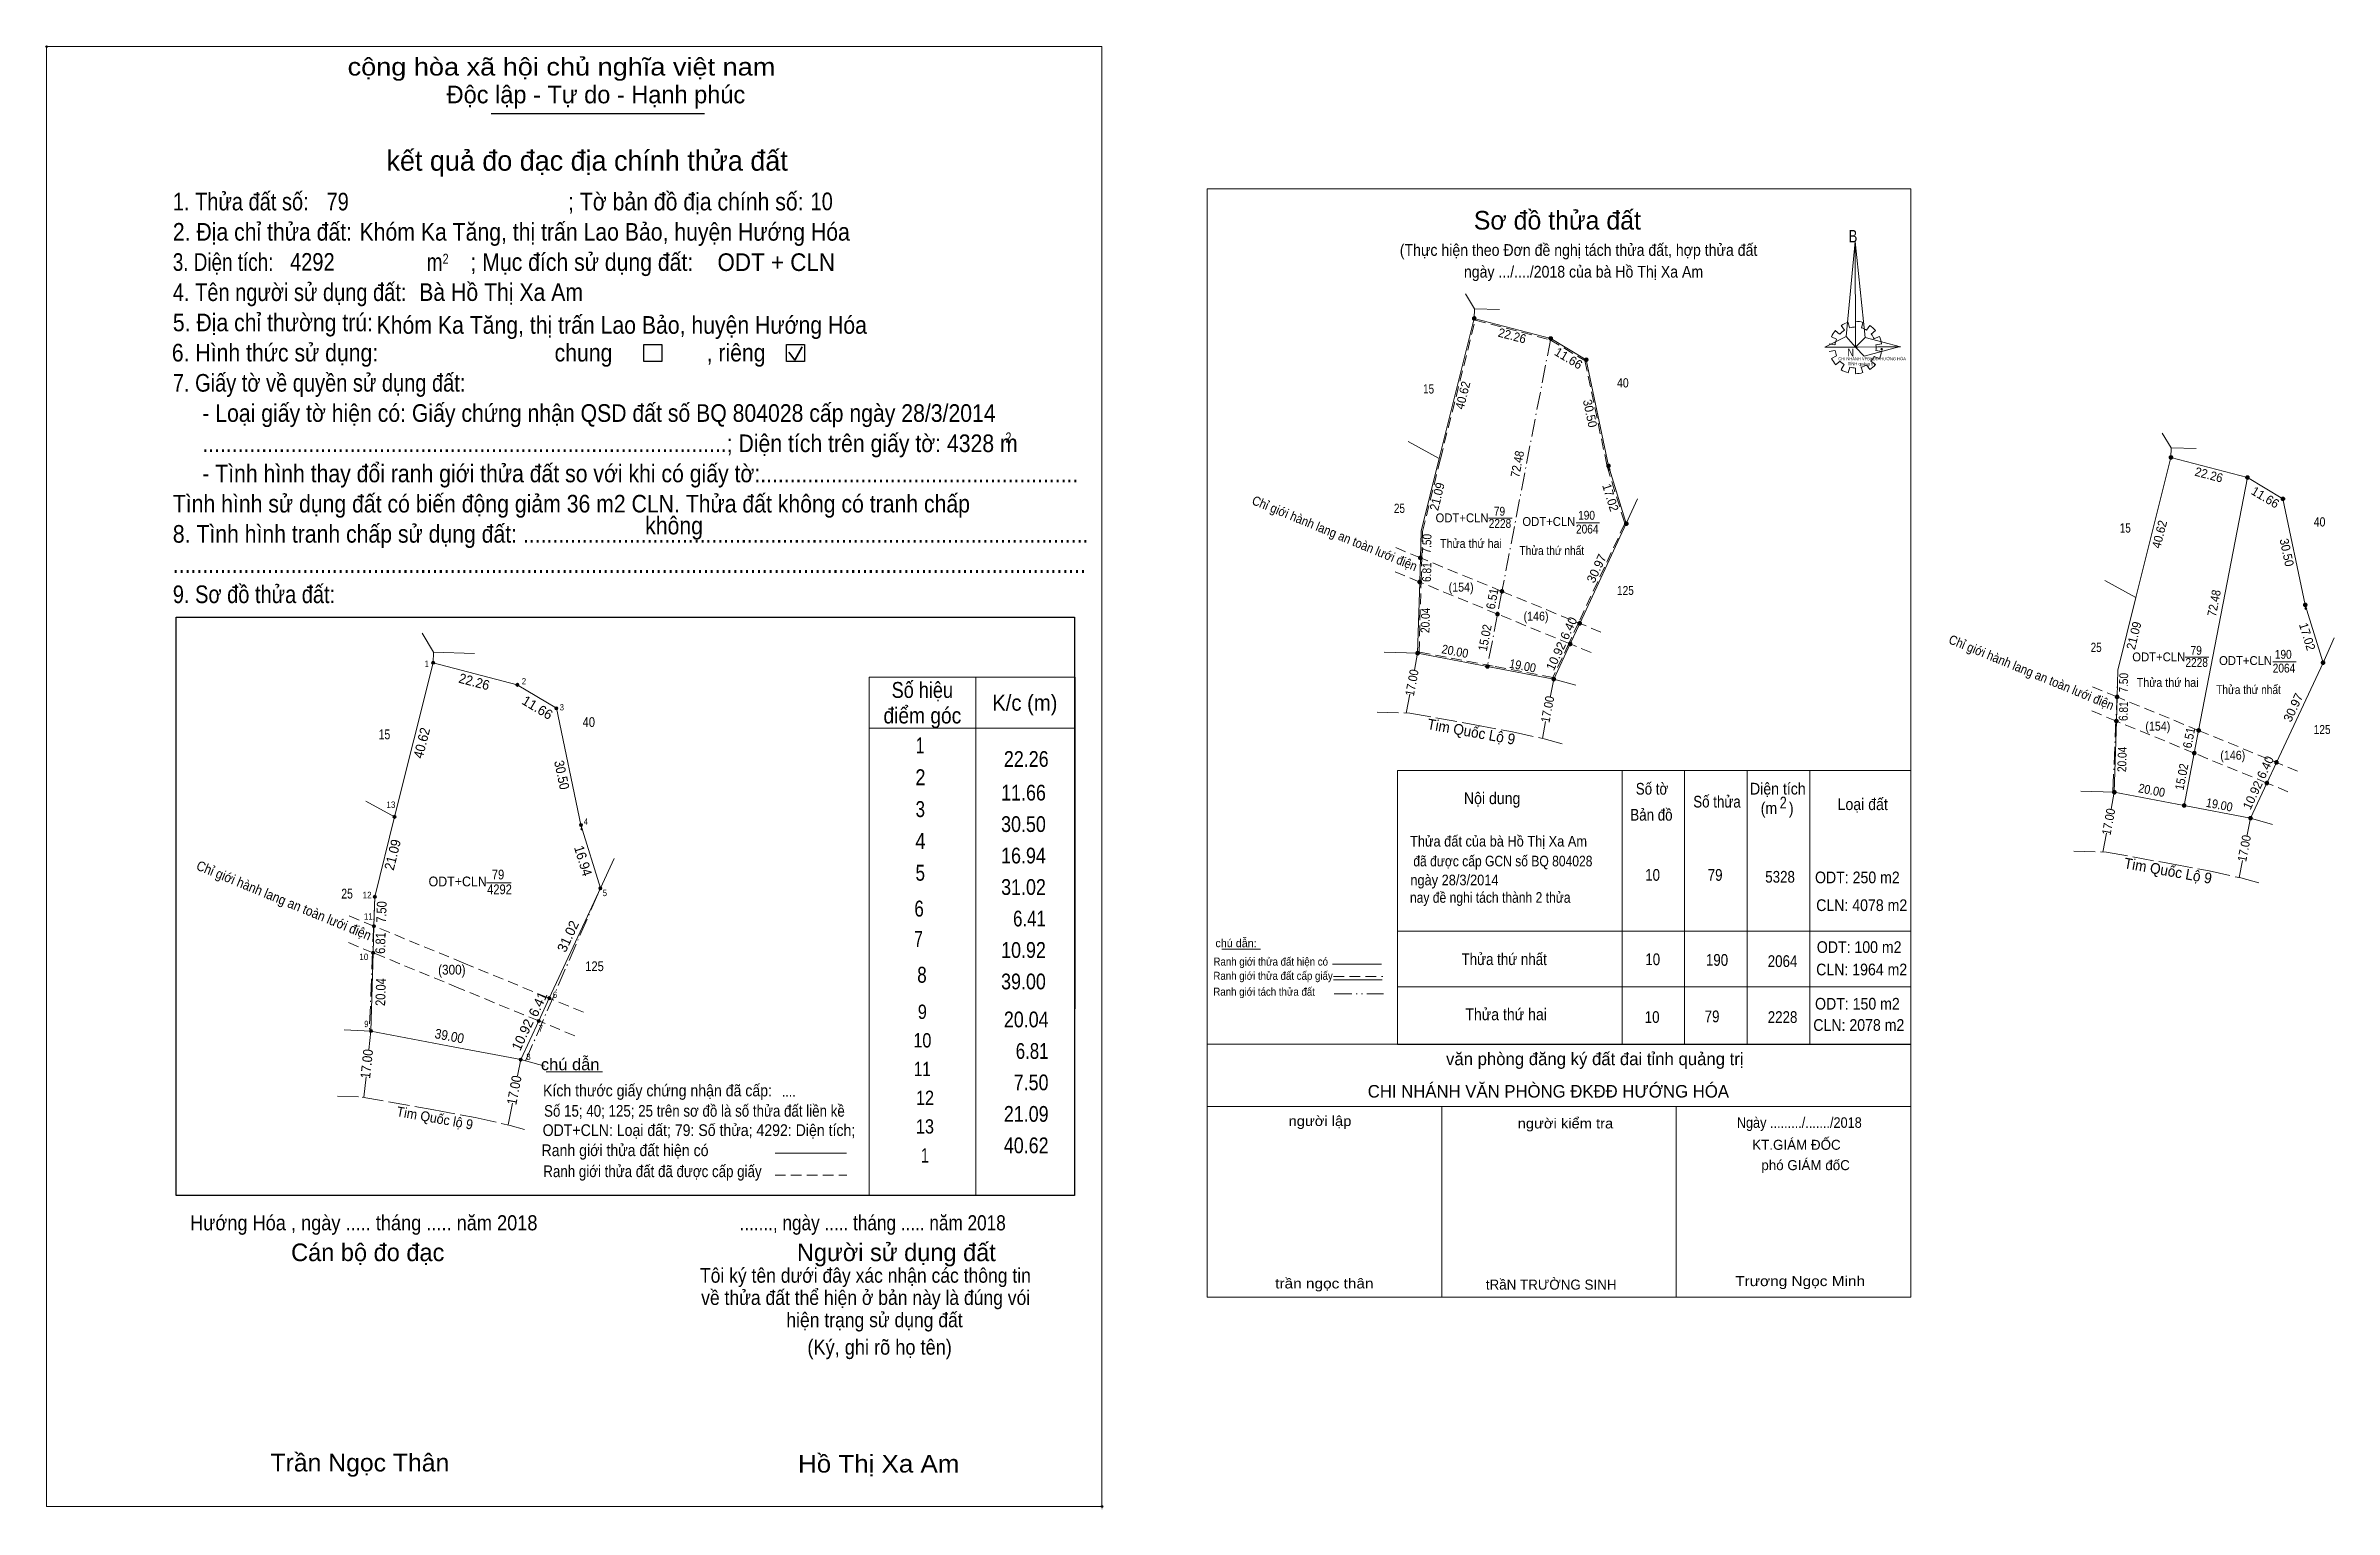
# Model space of a CAD drawing. Header units: metres. Extents: x 534822 to 536546, y 1838586 to 1838997.
# Drawn here: x 535902 to 536546, y 1838586 to 1838997 of the extents above; entities that cross this region are included whole.
import ezdxf
from ezdxf.enums import TextEntityAlignment as Align

# ---------------------------------------------------------------- set-up
doc = ezdxf.new("R2010")
doc.units = ezdxf.units.M
doc.header["$PDMODE"] = 32
doc.header["$PDSIZE"] = 0.5
for name, pattern in [('DASH_DOUBLE_DOT', [9.2, 5, -1.2, 0.3, -1.2, 0.3, -1.2]), ('DOT_DASHED', [7.7, 5, -1.2, 0.3, -1.2]), ('LONG_DASHED', [7.5, 6, -1.5]), ('MEDIUM_DASHED', [4.5, 3, -1.5])]:
    doc.linetypes.add(name, pattern=pattern)
for name, color, linetype, lineweight in [('1', 7, 'Continuous', 13), ('10', 7, 'Continuous', 13), ('13', 7, 'Continuous', 13), ('17', 7, 'Continuous', 13), ('2', 7, 'Continuous', 25), ('5', 7, 'Continuous', 13), ('6', 7, 'Continuous', 13), ('63', 7, 'LONG_DASHED', 13)]:
    doc.layers.add(name, color=color, linetype=linetype, lineweight=lineweight)
doc.layers.add('7', color=7, linetype='Continuous')

msp = doc.modelspace()

# ---------------------------------------------------------------- texts
at = {"layer": '1'}
msp.add_text('Sơ đồ thửa đất', height=5.236, dxfattribs=at).set_placement((536327.785, 1838945.77), align=Align.CENTER)
for s, height, width, p in [('B', 3.486, 0.8, (536409.73, 1838942.16)), ('CHI NHÁNH VPĐKĐĐ-HƯỚNG HÓA', 0.8247, 0.95, (536406.85, 1838909.01)), ('TỈNH quảng trị', 0.825, 1.05, (536409.51, 1838907.57)), ('N', 2.179, 0.9, (536409.38, 1838910.11))]:
    msp.add_text(s, height=height, dxfattribs=dict(at, width=width)).set_placement(p)
for s, height, width, p in [('79', 2.5, 0.85, (536311.495, 1838865.25)), ('ODT+CLN', 2.5, 0.95, (536300.955, 1838863.39)), ('2228', 2.5, 0.85, (536311.63, 1838861.83)), ('ODT+CLN', 2.5, 0.95, (536325.385, 1838862.36)), ('2064', 2.5, 0.85, (536336.195, 1838860.24)), ('190', 2.5, 0.85, (536335.995, 1838864.12)), ('ODT+CLN', 2.5, 0.95, (536497.045, 1838824.26)), ('2228', 2.5, 0.85, (536507.72, 1838822.7)), ('79', 2.5, 0.85, (536507.585, 1838826.12)), ('ODT+CLN', 2.5, 0.95, (536521.475, 1838823.23)), ('2064', 2.5, 0.85, (536532.285, 1838821.11)), ('190', 2.5, 0.85, (536532.085, 1838824.99)), ('79', 2.75, 0.85, (536029.645, 1838762.9)), ('ODT+CLN', 2.75, 0.95, (536018.285, 1838760.95)), ('4292', 2.75, 0.85, (536030.06, 1838758.73))]:
    msp.add_text(s, height=height, dxfattribs=dict(at, width=width)).set_placement(p, align=Align.CENTER)
for s, height, p in [('văn phòng đăng ký đất đai tỉnh quảng trị', 3.52, (536380.19, 1838710.63)), ('CHI NHÁNH VĂN PHÒNG ĐKĐĐ HƯỚNG HÓA', 3.52, (536376.09, 1838701.52)), ('KT.GIÁM ĐỐC', 2.816, (536407.52, 1838686.81)), ('phó GIÁM đốC', 2.816, (536410.1, 1838681.09)), ('tRầN TRƯỜNG SINH', 2.816, (536344.43, 1838647.47))]:
    msp.add_text(s, height=height, dxfattribs=at).set_placement(p, align=Align.RIGHT)
for s, width, p in [('người lập', 1.1, (536269.82, 1838693.51)), ('người kiểm tra', 1.1, (536343.51, 1838692.83)), ('trần ngọc thân', 1.15, (536276.05, 1838647.8)), ('Trương Ngọc Minh', 1.15, (536414.38, 1838648.46))]:
    msp.add_text(s, height=2.816, dxfattribs=dict(at, width=width)).set_placement(p, align=Align.RIGHT)
at = {"layer": '17'}
for s, height, width, p in [('Thửa thứ hai', 2.5, 0.9, (536303.46, 1838856.19)), ('Thửa thứ nhất', 2.5, 0.85, (536326.22, 1838854.19)), ('1', 1.8, 0.85, (536009.565, 1838822.68)), ('2', 1.8, 0.9, (536036.925, 1838817.77)), ('Thửa thứ hai', 2.5, 0.9, (536499.55, 1838817.06)), ('Thửa thứ nhất', 2.5, 0.85, (536522.31, 1838815.06)), ('3', 1.8, 0.9, (536047.595, 1838810.46)), ('13', 1.8, 0.95, (535999.49, 1838783.02)), ('4', 1.8, 0.9, (536054.36, 1838778.28)), ('12', 1.8, 0.95, (535992.79, 1838757.61)), ('5', 1.8, 0.9, (536059.7, 1838758.2)), ('11', 1.8, 0.9, (535993.12, 1838751.6)), ('10', 1.8, 0.95, (535991.86, 1838740.2)), ('(300)', 2.75, 0.9, (536016.64, 1838736.12)), ('6', 1.8, 0.9, (536045.67, 1838729.55)), ('9', 1.8, 0.9, (535992.57, 1838721.33)), ('7', 1.8, 0.9, (536041.69, 1838720.06)), ('8', 1.8, 0.9, (536038.205, 1838712.1))]:
    msp.add_text(s, height=height, dxfattribs=dict(at, width=width)).set_placement(p, align=Align.CENTER)
at = {"layer": '17', "width": 0.95}
for s, height, p in [('Tim Quốc Lộ 9', 3, (536303.299, 1838802.996)), ('Tim Quốc Lộ 9', 3, (536499.389, 1838763.866)), ('Tim Quốc lộ 9', 2.75, (536011.611, 1838694.403))]:
    msp.add_text(s, height=height, rotation=349.769, dxfattribs=at).set_placement(p, align=Align.CENTER)
at = {"layer": '2'}
for s, height, width, p in [('cộng hòa xã hội chủ nghĩa việt nam', 4.958, 1.15, (535987.3, 1838989.12)), ('1. Thửa đất số:', 4.958, 0.85, (535938.11, 1838951.16)), ('79', 4.96, 0.85, (535981.36, 1838951.16)), ('; Tờ bản đồ địa chính số:', 4.958, 0.9, (536049.35, 1838951.16)), ('10', 4.961, 0.85, (536117.59, 1838951.22)), ('2. Địa chỉ thửa đất:', 4.958, 0.9, (535938.11, 1838942.65)), ('Khóm Ka Tăng, thị trấn Lao Bảo, huyện Hướng Hóa', 4.96, 0.9, (535990.66, 1838942.65)), ('3. Diện tích:', 4.958, 0.8, (535938.11, 1838934.15)), ('4292', 4.96, 0.85, (535971.11, 1838934.19)), ('2', 2.833, 0.8, (536014.04, 1838936.14)), ('; Mục đích sử dụng đất:', 4.958, 0.9, (536021.87, 1838934.15)), ('ODT + CLN', 4.96, 0.95, (536091.39, 1838934.12)), ('m', 4.958, 0.8, (536009.58, 1838934.15)), ('4. Tên người sử dụng đất:', 4.958, 0.85, (535938.11, 1838925.66)), ('Bà Hồ Thị Xa Am', 4.96, 0.9, (536007.45, 1838925.69)), ('5. Địa chỉ thường trú:', 4.958, 0.9, (535938.11, 1838917.15)), ('Khóm Ka Tăng, thị trấn Lao Bảo, huyện Hướng Hóa', 4.96, 0.9, (535995.46, 1838916.45)), ('6. Hình thức sử dụng:', 4.958, 0.9, (535937.83, 1838908.65)), ('chung                , riêng', 4.958, 0.9, (536045.56, 1838908.65)), ('7. Giấy tờ về quyền sử dụng đất:', 4.958, 0.85, (535938.11, 1838900.16)), ('     - Loại giấy tờ hiện có: Giấy chứng nhận QSD đất số BQ 804028 cấp ngày 28/3/2014', 4.96, 0.9, (535938.11, 1838891.66)), ('     .........................................................................................; Diện tích trên giấy tờ: 4328 m', 4.96, 0.9, (535938.11, 1838883.15)), ('2', 2.833, 0.8, (536172.46, 1838885.85)), ('     - Tình hình thay đổi ranh giới thửa đất so với khi có giấy tờ:......................................................', 4.958, 0.9, (535938.11, 1838874.66)), ('Tình hình sử dụng đất có biến động giảm 36 m2 CLN. Thửa đất không có tranh chấp', 4.96, 0.9, (535938.11, 1838866.16)), ('8. Tình hình tranh chấp sử dụng đất: ................................................................................................', 4.958, 0.9, (535938.11, 1838857.66)), ('không', 4.958, 0.9, (536071.06, 1838860)), ('...........................................................................................................................................................', 4.958, 0.9, (535938.11, 1838849.16)), ('9. Sơ đồ thửa đất:', 4.958, 0.85, (535938.11, 1838840.66)), ('Hướng Hóa , ngày ..... tháng ..... năm 2018', 4.25, 0.9, (535942.97, 1838664.15)), ('......., ngày ..... tháng ..... năm 2018', 4.25, 0.85, (536097.61, 1838664.15)), ('(Ký, ghi rõ họ tên)', 4.25, 0.9, (536116.71, 1838629.16)), ('Trần Ngọc Thân', 4.961, 1.05, (535965.59, 1838596.3)), ('Hồ Thị Xa Am', 4.96, 1.1, (536114.07, 1838596))]:
    msp.add_text(s, height=height, dxfattribs=dict(at, width=width)).set_placement(p)
for s, p in [('Độc lập - Tự do - Hạnh phúc', (536015.17, 1838981.3)), ('Cán bộ đo đạc', (535971.4, 1838655.48)), ('Người sử dụng đất', (536113.76, 1838655.48))]:
    msp.add_text(s, height=4.958, dxfattribs=at).set_placement(p)
for s, height, p in [('kết quả đo đạc địa chính thửa đất', 5.667, (536054.715, 1838962.34)), ('.', 1.417, (536199.591, 1838585.67))]:
    msp.add_text(s, height=height, dxfattribs=at).set_placement(p, align=Align.CENTER)
for s, height, width, p in [('....', 2.75, 0.95, (536111.475, 1838701.77)), ('Tôi ký tên dưới đây xác nhận các thông tin', 4.096, 0.9, (536133.04, 1838649.41)), ('về thửa đất thể hiện ở bản này là đúng vói', 4.096, 0.9, (536133.115, 1838643.16)), ('hiện trạng sử dụng đất', 4.096, 0.9, (536135.6, 1838636.89))]:
    msp.add_text(s, height=height, dxfattribs=dict(at, width=width)).set_placement(p, align=Align.CENTER)
at = {"layer": '6'}
for s, height, width, p in [('Số tờ', 3.3, 0.85, (536349.86, 1838786.76)), ('Nội dung', 3.3, 0.9, (536301.48, 1838784.08)), ('Số thửa', 3.3, 0.85, (536366.03, 1838783.13)), ('Diện tích', 3.3, 0.9, (536382, 1838786.78)), ('(m   )', 3.3, 0.9, (536385.01, 1838781.31)), ('2', 3.3, 0.8, (536390.38, 1838782.87)), ('Loại đất', 3.3, 0.9, (536406.66, 1838782.41)), ('Bản đồ', 3.3, 0.85, (536348.32, 1838779.44)), ('Thửa đất của bà Hồ Thị Xa Am', 2.99, 0.9, (536286.32, 1838772.15)), (' đã được cấp GCN số BQ 804028', 2.99, 0.85, (536286.3, 1838766.57)), ('10', 3.3, 0.85, (536352.5, 1838762.52)), ('79', 3.3, 0.85, (536370.1, 1838762.52)), ('5328', 3.3, 0.85, (536386.29, 1838761.99)), ('ODT: 250 m2', 3.3, 0.9, (536400.3, 1838761.81)), ('nay đề nghi tách thành 2 thửa', 2.992, 0.85, (536286.3, 1838756.33)), ('ngày 28/3/2014', 2.99, 0.9, (536286.41, 1838761.24)), ('CLN: 4078 m2', 3.3, 0.9, (536400.64, 1838754)), ('ODT: 100 m2', 3.3, 0.9, (536400.8, 1838742.2)), ('Ranh giới thửa đất hiện có ', 2.263, 0.9, (536231, 1838738.64)), ('Thửa thứ nhất', 3.3, 0.85, (536300.82, 1838738.8)), ('10', 3.3, 0.85, (536352.54, 1838738.78)), ('190', 3.3, 0.85, (536369.59, 1838738.6)), ('2064', 3.3, 0.85, (536386.99, 1838738.25)), ('CLN: 1964 m2', 3.3, 0.9, (536400.63, 1838735.9)), ('Ranh giới tách thửa đất', 2.263, 0.9, (536230.96, 1838730.17)), ('Ranh giới thửa đất cấp giấy', 2.263, 0.9, (536230.98, 1838734.65)), ('Thửa thứ hai', 3.3, 0.9, (536301.87, 1838723.29)), ('79', 3.3, 0.85, (536369.24, 1838722.7)), ('ODT: 150 m2', 3.3, 0.9, (536400.31, 1838726.26)), ('10', 3.3, 0.85, (536352.37, 1838722.52)), ('2228', 3.3, 0.85, (536386.99, 1838722.52)), ('CLN: 2078 m2', 3.3, 0.9, (536399.82, 1838720.28)), ('chú dẫn', 3.3, 1.05, (536041.7, 1838709.21)), ('Kích thước giấy chứng nhận đã cấp:', 3.3, 0.9, (536042.3, 1838701.85)), ('ODT+CLN: Loại đất; 79: Số thửa; 4292: Diện tích;', 3.3, 0.9, (536042.2, 1838690.69)), ('Số 15; 40; 125; 25 trên sơ đồ là số thửa đất liền kề', 3.3, 0.85, (536042.6, 1838696.12)), ('Ranh giới thửa đất hiện có ', 3.3, 0.9, (536041.88, 1838685.03)), ('Ranh giới thửa đất đã được cấp giấy', 3.3, 0.85, (536042.38, 1838679.12))]:
    msp.add_text(s, height=height, dxfattribs=dict(at, width=width)).set_placement(p)
msp.add_text('chú dẫn:', height=2.263, dxfattribs=at).set_placement((536231.55, 1838743.83))
at = {"layer": '6', "width": 0.9}
msp.add_text('Ngày ........./......./2018', height=2.97, dxfattribs=at).set_placement((536395.87, 1838692.99), align=Align.CENTER)
at = {"layer": '63'}
for s, height, rotation, width, p in [('22.26', 2.5, 345.296, 0.95, (536314.753, 1838914.687)), ('40.62', 2.5, 75.895, 0.95, (536302.37, 1838898.85)), ('30.50', 2.5, 281.863, 0.95, (536335.771, 1838893.787)), ('72.48', 2.5, 79.081, 0.9, (536317.745, 1838879.548)), ('21.09', 2.5, 76.175, 0.95, (536295.165, 1838870.341)), ('22.26', 2.5, 345.296, 0.95, (536510.843, 1838875.557)), ('Chỉ giới hành lang an toàn lưới điện', 2.599, 337.636, 0.9, (536264.621, 1838859.093)), ('17.02', 2.5, 287.115, 0.95, (536341.55, 1838869.988)), ('40.62', 2.5, 75.895, 0.95, (536498.46, 1838859.72)), ('7.50', 2.5, 88.32, 0.85, (536292.294, 1838857.338)), ('30.50', 2.5, 281.863, 0.95, (536531.861, 1838854.657)), ('6.81', 2.5, 88.402, 0.85, (536292.266, 1838849.34)), ('6.51', 2.5, 79.018, 0.9, (536310.685, 1838841.642)), ('72.48', 2.5, 79.081, 0.9, (536513.835, 1838840.418)), ('20.04', 2.5, 88.341, 0.85, (536291.866, 1838835.764)), ('15.02', 2.5, 79.102, 0.9, (536308.62, 1838830.674)), ('Chỉ giới hành lang an toàn lưới điện', 2.599, 337.636, 0.9, (536460.711, 1838819.963)), ('21.09', 2.5, 76.175, 0.95, (536491.255, 1838831.211)), ('17.02', 2.5, 287.115, 0.95, (536537.64, 1838830.858)), ('20.00', 2.5, 349.224, 0.9, (536298.751, 1838825.886)), ('19.00', 2.5, 349.199, 0.9, (536317.781, 1838821.795)), ('22.26', 2.75, 345.296, 0.95, (536022.596, 1838817.206)), ('17.00', 2.5, 79.241, 0.9, (536288.072, 1838818.032)), ('7.50', 2.5, 88.32, 0.85, (536488.384, 1838818.208)), ('17.00', 2.5, 79.192, 0.9, (536326.246, 1838810.541)), ('6.81', 2.5, 88.402, 0.85, (536488.356, 1838810.21)), ('40.62', 2.75, 75.895, 0.95, (536009.487, 1838800.975)), ('6.51', 2.5, 79.018, 0.9, (536506.775, 1838802.512)), ('20.04', 2.5, 88.341, 0.85, (536487.956, 1838796.634)), ('30.50', 2.75, 281.863, 0.9, (536046.241, 1838792.018)), ('15.02', 2.5, 79.102, 0.9, (536504.71, 1838791.544)), ('20.00', 2.5, 349.224, 0.9, (536494.841, 1838786.756)), ('19.00', 2.5, 349.199, 0.9, (536513.871, 1838782.665)), ('17.00', 2.5, 79.241, 0.9, (536484.162, 1838778.902)), ('21.09', 2.75, 76.175, 0.95, (536001.3, 1838769.516)), ('16.94', 2.75, 287.13, 0.95, (536052.272, 1838767.735)), ('17.00', 2.5, 79.192, 0.9, (536522.336, 1838771.411)), ('Chỉ giới hành lang an toàn lưới điện', 2.75, 337.636, 0.9, (535968.857, 1838755.723)), ('7.50', 2.75, 88.318, 0.85, (535998.212, 1838753.685)), ('6.81', 2.75, 88.404, 0.85, (535997.913, 1838744.972)), ('20.04', 2.75, 88.341, 0.85, (535997.967, 1838731.16)), ('39.00', 2.75, 349.196, 0.9, (536015.702, 1838717.482)), ('17.00', 2.75, 83.868, 0.9, (535994.052, 1838710.848)), ('17.00', 2.75, 79.246, 0.9, (536035.534, 1838703.348))]:
    msp.add_text(s, height=height, rotation=rotation, dxfattribs=dict(at, width=width)).set_placement(p, align=Align.CENTER)
for s, height, rotation, p in [('11.66', 2.5, 329.036, (536330.292, 1838908.479)), ('11.66', 2.5, 329.036, (536526.382, 1838869.349)), ('30.97', 2.5, 64.957, (536339.934, 1838849.876)), ('6.40', 2.5, 65.037, (536332.093, 1838833.047)), ('10.92', 2.5, 64.961, (536328.52, 1838825.221)), ('11.66', 2.75, 329.036, (536040.018, 1838810.073)), ('30.97', 2.5, 64.957, (536536.024, 1838810.746)), ('6.40', 2.5, 65.037, (536528.183, 1838793.917)), ('10.92', 2.5, 64.961, (536524.61, 1838786.091)), ('31.02', 2.75, 65.062, (536050.581, 1838746.315)), ('6.41', 2.75, 64.994, (536042.128, 1838727.194)), ('10.92', 2.75, 64.961, (536037.791, 1838718.618))]:
    msp.add_text(s, height=height, rotation=rotation, dxfattribs=at).set_placement(p, align=Align.CENTER)
for s, height, width, p in [('15', 2.599, 0.8, (536291.54, 1838899.64)), ('40', 2.599, 0.85, (536346.21, 1838901.34)), ('25', 2.599, 0.8, (536283.34, 1838866.04)), ('15', 2.599, 0.8, (536487.63, 1838860.51)), ('40', 2.599, 0.85, (536542.3, 1838862.21)), ('(154)', 2.5, 0.9, (536300.695, 1838843.91)), ('125', 2.5, 0.85, (536346.94, 1838842.97)), ('(146)', 2.5, 0.9, (536321.785, 1838835.73)), ('25', 2.599, 0.8, (536479.43, 1838826.91)), ('Số hiệu', 4.48, 0.85, (536149.055, 1838813.97)), ('điểm góc', 4.48, 0.9, (536149.065, 1838806.79)), ('K/c (m)', 4.48, 0.95, (536177.91, 1838810.38)), ('15', 2.75, 0.8, (535997.675, 1838802.34)), ('40', 2.75, 0.85, (536055.185, 1838805.81)), ('(154)', 2.5, 0.9, (536496.785, 1838804.78)), ('125', 2.5, 0.85, (536543.03, 1838803.84)), (' 1', 4.48, 0.75, (536147.805, 1838798.37)), ('(146)', 2.5, 0.9, (536517.875, 1838796.6)), (' 2', 4.48, 0.85, (536147.815, 1838789.41)), (' 3', 4.48, 0.8, (536147.815, 1838780.45)), (' 4', 4.48, 0.85, (536147.815, 1838771.49)), (' 5', 4.48, 0.8, (536147.81, 1838762.53)), ('25', 2.75, 0.8, (535987.155, 1838757.52)), ('6', 4.477, 0.8, (536148.14, 1838752.45)), ('7', 4.477, 0.75, (536147.97, 1838743.91)), ('125', 2.75, 0.85, (536056.795, 1838737.09)), (' 8', 4.48, 0.8, (536148.285, 1838733.83)), (' 9', 4.026, 0.85, (536148.425, 1838723.64)), (' 10', 4.026, 0.85, (536148.43, 1838715.61)), (' 11', 4.03, 0.8, (536148.45, 1838707.54)), (' 12', 4.026, 0.85, (536149.17, 1838699.43)), (' 13', 4.026, 0.85, (536149.16, 1838691.38)), (' 1', 4.026, 0.75, (536149.215, 1838683.2))]:
    msp.add_text(s, height=height, dxfattribs=dict(at, width=width)).set_placement(p, align=Align.CENTER)
for s, height, width, p in [('22.26', 4.429, 0.85, (536184.6, 1838794.58)), ('11.66', 4.429, 0.85, (536183.83, 1838785.1)), ('30.50', 4.429, 0.85, (536183.82, 1838776.25)), ('16.94', 4.429, 0.85, (536183.82, 1838767.4)), ('31.02', 4.429, 0.85, (536183.83, 1838758.54)), ('6.41', 4.429, 0.8, (536183.82, 1838749.67)), ('10.92', 4.429, 0.85, (536183.83, 1838740.82)), ('39.00', 4.429, 0.85, (536183.82, 1838731.97)), ('20.04', 4.429, 0.85, (536184.6, 1838721.28)), ('6.81', 4.43, 0.8, (536184.57, 1838712.41)), ('7.50', 4.43, 0.85, (536184.57, 1838703.57)), ('21.09', 4.429, 0.85, (536184.59, 1838694.7)), ('40.62', 4.429, 0.85, (536184.59, 1838685.85))]:
    msp.add_text(s, height=height, dxfattribs=dict(at, width=width)).set_placement(p, align=Align.RIGHT)
at = {"layer": '7', "width": 0.9}
for s, p in [('(Thực hiện theo Đơn đề nghị tách thửa đất, hợp thửa đất ', (536334.305, 1838938.37)), ('ngày .../..../2018 của bà Hồ Thị Xa Am', (536335.15, 1838932.26))]:
    msp.add_text(s, height=3.3, dxfattribs=at).set_placement(p, align=Align.CENTER)

# ---------------------------------------------------------------- hatches: boundary and pattern name
at = {"layer": '63'}
for points in [[(536304.88, 1838920.78, 1), (536303.88, 1838920.78, 1)], [(536326.41, 1838915.13, 1), (536325.41, 1838915.13, 1)], [(536336.41, 1838909.13, 1), (536335.41, 1838909.13, 1)], [(536500.97, 1838881.65, 1), (536499.97, 1838881.65, 1)], [(536342.68, 1838879.28, 1), (536341.68, 1838879.28, 1)], [(536522.5, 1838876, 1), (536521.5, 1838876, 1)], [(536532.5, 1838870, 1), (536531.5, 1838870, 1)], [(536347.69, 1838863.01, 1), (536346.69, 1838863.01, 1)], [(536289.72, 1838853.4, 1), (536288.72, 1838853.4, 1)], [(536289.53, 1838846.59, 1), (536288.53, 1838846.59, 1)], [(536312.68, 1838843.96, 1), (536311.68, 1838843.96, 1)], [(536311.44, 1838837.57, 1), (536310.44, 1838837.57, 1)], [(536538.77, 1838840.15, 1), (536537.77, 1838840.15, 1)], [(536331.88, 1838829.15, 1), (536330.88, 1838829.15, 1)], [(536334.58, 1838834.95, 1), (536333.58, 1838834.95, 1)], [(536011.829, 1838823.868, 1), (536010.949, 1838823.868, 1)], [(536288.95, 1838826.56, 1), (536287.95, 1838826.56, 1)], [(536308.6, 1838822.82, 1), (536307.6, 1838822.82, 1)], [(536543.78, 1838823.88, 1), (536542.78, 1838823.88, 1)], [(536035.512, 1838817.653, 1), (536034.632, 1838817.653, 1)], [(536327.26, 1838819.26, 1), (536326.26, 1838819.26, 1)], [(536046.512, 1838811.053, 1), (536045.632, 1838811.053, 1)], [(536485.81, 1838814.27, 1), (536484.81, 1838814.27, 1)], [(536485.62, 1838807.46, 1), (536484.62, 1838807.46, 1)], [(536508.77, 1838804.83, 1), (536507.77, 1838804.83, 1)], [(536507.53, 1838798.44, 1), (536506.53, 1838798.44, 1)], [(536527.97, 1838790.02, 1), (536526.97, 1838790.02, 1)], [(536530.67, 1838795.82, 1), (536529.67, 1838795.82, 1)], [(536485.04, 1838787.43, 1), (536484.04, 1838787.43, 1)], [(536504.69, 1838783.69, 1), (536503.69, 1838783.69, 1)], [(536000.939, 1838780.528, 1), (536000.059, 1838780.528, 1)], [(536053.409, 1838778.218, 1), (536052.529, 1838778.218, 1)], [(536523.35, 1838780.13, 1), (536522.35, 1838780.13, 1)], [(535995.395, 1838758, 1), (535994.515, 1838758, 1)], [(536058.898, 1838760.409, 1), (536058.018, 1838760.409, 1)], [(535995.153, 1838749.761, 1), (535994.273, 1838749.761, 1)], [(535994.944, 1838742.259, 1), (535994.064, 1838742.259, 1)], [(536044.51, 1838729.466, 1), (536043.63, 1838729.466, 1)], [(535994.306, 1838720.226, 1), (535993.426, 1838720.226, 1)], [(536041.529, 1838723.075, 1), (536040.649, 1838723.075, 1)], [(536036.447, 1838712.196, 1), (536035.567, 1838712.196, 1)]]:
    msp.add_hatch(color=256, dxfattribs=at).paths.add_polyline_path(points)

# ---------------------------------------------------------------- linework, layer by layer
at = {"layer": '1'}
for p, q in [((536409.65, 1838919.65), (536410.03, 1838918.1)), ((536411.67, 1838918.35), (536411.71, 1838919.95)), ((536413.78, 1838919.65), (536413.39, 1838918.05)), ((536404.32, 1838913.59), (536405.91, 1838913.34)), ((536406.39, 1838914.94), (536404.95, 1838915.54)), ((536406, 1838917.35), (536407.2, 1838916.3)), ((536408.55, 1838917.45), (536407.68, 1838918.75)), ((536414.83, 1838917.45), (536415.7, 1838918.75)), ((536417.28, 1838917.35), (536416.08, 1838916.35)), ((536416.95, 1838914.99), (536418.39, 1838915.69)), ((536419.06, 1838913.59), (536417.43, 1838913.34)), ((536405.91, 1838911.74), (536404.32, 1838911.49)), ((536404.95, 1838909.53), (536406.39, 1838910.23)), ((536407.35, 1838908.73), (536406.1, 1838907.73)), ((536407.68, 1838906.38), (536408.5, 1838907.78)), ((536410.13, 1838907.03), (536409.65, 1838905.48)), ((536410.9, 1838912.64), (536412.43, 1838912.64)), ((536411.67, 1838905.23), (536411.67, 1838906.78)), ((536413.25, 1838907.03), (536413.73, 1838905.53)), ((536415.7, 1838906.38), (536414.83, 1838907.73)), ((536415.99, 1838908.73), (536417.28, 1838907.78)), ((536418.43, 1838909.48), (536416.85, 1838910.08)), ((536417.43, 1838911.74), (536419.06, 1838911.49)), ((536282.78, 1838793.59), (536427.23, 1838793.59)), ((536282.78, 1838793.59), (536282.78, 1838716.49)), ((536346.01, 1838793.59), (536346.01, 1838716.49)), ((536363.61, 1838793.59), (536363.61, 1838716.49)), ((536381.21, 1838793.59), (536381.21, 1838716.49)), ((536398.81, 1838793.59), (536398.81, 1838716.49)), ((536282.78, 1838748.34), (536427.23, 1838748.34)), ((536282.78, 1838732.63), (536427.34, 1838732.63)), ((536229.23, 1838716.5), (536427.23, 1838716.5)), ((536229.23, 1838714.79), (536229.23, 1838645.3)), ((536282.78, 1838716.49), (536427.23, 1838716.49)), ((536229.23, 1838699.03), (536427.23, 1838699.03)), ((536295.23, 1838699.03), (536295.23, 1838645.3)), ((536361.23, 1838699.03), (536361.23, 1838645.3))]:
    msp.add_line(p, q, dxfattribs=at)
for points in [[(536229.23, 1838645.3), (536229.23, 1838957.25), (536427.23, 1838957.25), (536427.23, 1838645.3)], [(536229.23, 1838645.3), (536229.23, 1838957.25), (536427.23, 1838957.25), (536427.23, 1838645.3)], [(536411.57, 1838942.39), (536411.67, 1838912.69), (536409.07, 1838915.64)], [(536411.57, 1838942.39), (536411.67, 1838912.69), (536414.4, 1838915.44)], [(536403.03, 1838912.69), (536409.07, 1838915.64), (536411.67, 1838912.69)], [(536424.34, 1838912.79), (536411.67, 1838912.69), (536414.4, 1838915.44)], [(536424.24, 1838912.84), (536414.16, 1838910.13), (536411.67, 1838912.69)], [(536500.47, 1838881.65), (536522, 1838876), (536508.27, 1838804.83), (536507.03, 1838798.44), (536504.19, 1838783.69), (536484.54, 1838787.43), (536485.12, 1838807.46), (536485.31, 1838814.27), (536485.53, 1838821.77), (536490.57, 1838842.25)], [(536522, 1838876), (536532, 1838870), (536538.27, 1838840.15), (536543.28, 1838823.88), (536530.17, 1838795.82), (536527.47, 1838790.02), (536522.85, 1838780.13), (536504.19, 1838783.69), (536507.03, 1838798.44), (536508.27, 1838804.83)]]:
    msp.add_lwpolyline(points, close=True, dxfattribs=at)
at = {"layer": '1', "linetype": 'MEDIUM_DASHED'}
for points in [[(536309.71, 1838822.92), (536288.86, 1838826.89), (536289.43, 1838846.58), (536289.62, 1838853.39), (536289.84, 1838860.85), (536294.87, 1838881.28), (536304.67, 1838920.29), (536325.72, 1838914.77)], [(536325.72, 1838914.77), (536335.55, 1838908.88), (536341.79, 1838879.18), (536346.76, 1838863.04), (536333.72, 1838835.12), (536331.02, 1838829.32), (536326.53, 1838819.71), (536309.71, 1838822.92)]]:
    msp.add_lwpolyline(points, dxfattribs=at)
at = {"layer": '1'}
for centre, major_axis, start_param, end_param in [((536411.691, 1838912.586), (7.403, 0), 1.8495599, 2.1390092), ((536411.691, 1838912.586), (7.403, 0), 1.2792421, 1.5633222), ((536411.691, 1838912.586), (7.403, 0), 2.4395818, 2.7240025), ((536411.691, 1838912.586), (5.802, 0), 2.7236855, 3.0151582), ((536411.691, 1838912.586), (5.802, 0), 2.1337354, 2.4449626), ((536411.691, 1838912.586), (5.802, 0), 1.5698559, 1.8561107), ((536411.691, 1838912.586), (5.802, 0), 1.0027091, 1.2755622), ((536411.691, 1838912.586), (7.403, 0), 0.7105624, 0.9968723), ((536411.691, 1838912.586), (5.802, 0), 0.4267838, 0.7064646), ((536411.691, 1838912.586), (5.802, 0), 6.1355839, 6.4161846), ((536411.691, 1838912.586), (7.403, 0), 0.1390515, 0.4339332), ((536411.691, 1838912.586), (7.403, 0), 3.5698864, 3.8569187), ((536411.691, 1838912.586), (5.802, 0), 3.2822995, 3.5610505), ((536411.691, 1838912.586), (5.802, 0), 3.8607757, 4.1325826), ((536411.691, 1838912.586), (5.802, 0), 4.4385468, 4.71314), ((536411.691, 1838912.586), (5.802, 0), 4.9908713, 5.2893316), ((536411.691, 1838912.586), (7.403, 0), 5.2856142, 5.567987), ((536411.691, 1838912.586), (5.802, 0), 5.5613733, 5.8395144), ((536411.691, 1838912.586), (7.403, 0), 5.8523029, 6.1383965), ((536411.649, 1838912.542), (7.403, 0), 4.1470906, 4.4365931), ((536411.691, 1838912.586), (7.403, 0), 4.7130101, 4.9976105)]:
    msp.add_ellipse(centre, major_axis=major_axis, ratio=0.995001, start_param=start_param, end_param=end_param, dxfattribs=at)
msp.add_point((536419.06, 1838912.09), dxfattribs=at)
at = {"layer": '10'}
for p, q in [((536304.48, 1838923.51), (536301.96, 1838927.65)), ((536500.57, 1838884.38), (536498.05, 1838888.52)), ((536294.48, 1838881.38), (536285.75, 1838886.11)), ((536347.19, 1838863.01), (536350.34, 1838870.01)), ((536334.08, 1838834.95), (536347.19, 1838863.01)), ((536490.57, 1838842.25), (536481.84, 1838846.98)), ((536011.5, 1838826.87), (536008.24, 1838832.23)), ((536326.76, 1838819.26), (536331.38, 1838829.15)), ((536543.28, 1838823.88), (536546.43, 1838830.88)), ((536530.17, 1838795.82), (536543.28, 1838823.88)), ((536000.5, 1838780.53), (535992.43, 1838784.91)), ((536522.85, 1838780.13), (536527.47, 1838790.02)), ((536058.46, 1838760.41), (536062.29, 1838768.8)), ((536055.52, 1838753.99), (536058.46, 1838760.41)), ((536044.07, 1838729.47), (536055.52, 1838753.99)), ((536036.01, 1838712.2), (536041.09, 1838723.07))]:
    msp.add_line(p, q, dxfattribs=at)
at = {"layer": '13'}
for p, q in [((536333.01, 1838817.53), (536326.76, 1838819.26)), ((536529.1, 1838778.4), (536522.85, 1838780.13)), ((536042.77, 1838710.33), (536036.01, 1838712.2))]:
    msp.add_line(p, q, dxfattribs=at)
msp.add_lwpolyline([(536036.01, 1838712.2), (536015.48, 1838716.1), (535993.87, 1838720.23)], dxfattribs=at)
at = {"layer": '17'}
for p, q in [((536304.38, 1838920.78), (536294.48, 1838881.38)), ((536304.38, 1838920.78), (536304.48, 1838923.51)), ((536304.48, 1838923.51), (536311.5, 1838923.28)), ((536342.18, 1838879.28), (536335.91, 1838909.13)), ((536294.48, 1838881.38), (536285.75, 1838886.12)), ((536500.47, 1838881.65), (536490.57, 1838842.25)), ((536500.47, 1838881.65), (536500.57, 1838884.38)), ((536500.57, 1838884.38), (536507.59, 1838884.15)), ((536342.18, 1838879.28), (536347.19, 1838863.01)), ((536522, 1838876), (536508.27, 1838804.83)), ((536538.27, 1838840.15), (536532, 1838870)), ((536289.03, 1838846.59), (536289.22, 1838853.4)), ((536288.45, 1838826.56), (536289.03, 1838846.59)), ((536490.57, 1838842.25), (536481.84, 1838846.99)), ((536538.27, 1838840.15), (536543.28, 1838823.88)), ((536334.08, 1838834.95), (536331.38, 1838829.15)), ((536011.39, 1838823.87), (536000.5, 1838780.53)), ((536011.39, 1838823.87), (536011.5, 1838826.87)), ((536011.5, 1838826.87), (536023.01, 1838826.5)), ((536279.04, 1838826.88), (536288.45, 1838826.56)), ((536052.97, 1838778.22), (536046.07, 1838811.05)), ((536485.12, 1838807.46), (536485.31, 1838814.27)), ((536484.54, 1838787.43), (536485.12, 1838807.46)), ((536508.27, 1838804.83), (536507.03, 1838798.44)), ((536507.03, 1838798.44), (536504.19, 1838783.69)), ((536530.17, 1838795.82), (536527.47, 1838790.02)), ((536000.5, 1838780.53), (535992.43, 1838784.91)), ((536475.13, 1838787.75), (536484.54, 1838787.43)), ((536052.97, 1838778.22), (536058.46, 1838760.41)), ((535994.71, 1838749.76), (535994.5, 1838742.26)), ((535993.87, 1838720.23), (535994.5, 1838742.26)), ((536233.31, 1838743.3), (536244.25, 1838743.3)), ((536044.07, 1838729.47), (536041.09, 1838723.07)), ((535986.34, 1838720.53), (535993.87, 1838720.23)), ((535993.87, 1838720.23), (535993.29, 1838714.91)), ((535992.48, 1838707.38), (535991.86, 1838701.59)), ((536043.14, 1838708.73), (536059.07, 1838708.73))]:
    msp.add_line(p, q, dxfattribs=at)
at = {"layer": '17', "linetype": 'DOT_DASHED'}
for p, q in [((536325.91, 1838915.13), (536312.18, 1838843.96)), ((536312.18, 1838843.96), (536310.94, 1838837.57)), ((536310.94, 1838837.57), (536308.1, 1838822.82))]:
    msp.add_line(p, q, dxfattribs=at)
at = {"layer": '17', "linetype": 'MEDIUM_DASHED'}
for p, q in [((536289.22, 1838853.4), (536281.96, 1838856.39)), ((536289.03, 1838846.59), (536281.12, 1838849.84)), ((536312.18, 1838843.96), (536289.22, 1838853.4)), ((536310.94, 1838837.57), (536289.03, 1838846.59)), ((536312.18, 1838843.96), (536334.08, 1838834.95)), ((536331.38, 1838829.15), (536310.94, 1838837.57)), ((536337.29, 1838826.72), (536331.38, 1838829.15)), ((536340.03, 1838832.51), (536334.08, 1838834.95)), ((536485.31, 1838814.27), (536478.05, 1838817.26)), ((536485.12, 1838807.46), (536477.21, 1838810.71)), ((536508.27, 1838804.83), (536485.31, 1838814.27)), ((536507.03, 1838798.44), (536485.12, 1838807.46)), ((536508.27, 1838804.83), (536530.17, 1838795.82)), ((536527.47, 1838790.02), (536507.03, 1838798.44)), ((536536.12, 1838793.38), (536530.17, 1838795.82)), ((536533.38, 1838787.59), (536527.47, 1838790.02)), ((535994.71, 1838749.76), (535987.76, 1838752.62)), ((535994.5, 1838742.26), (535986.73, 1838745.46)), ((536019.97, 1838739.37), (535994.71, 1838749.76)), ((536018.61, 1838732.33), (535994.5, 1838742.26)), ((536019.97, 1838739.37), (536044.07, 1838729.47)), ((536041.09, 1838723.07), (536018.61, 1838732.33)), ((536053.69, 1838725.51), (536044.07, 1838729.47)), ((536051.22, 1838718.91), (536041.09, 1838723.07))]:
    msp.add_line(p, q, dxfattribs=at)
at = {"layer": '17', "linetype": 'LONG_DASHED'}
for p, q in [((536277.07, 1838810.01), (536286.23, 1838809.69)), ((536473.16, 1838770.88), (536482.32, 1838770.56)), ((535984.41, 1838701.91), (535991.42, 1838701.67)), ((536033.04, 1838693.69), (536037.1, 1838692.56))]:
    msp.add_line(p, q, dxfattribs=at)
at = {"layer": '17'}
for points in [[(536304.38, 1838920.78), (536325.91, 1838915.13), (536335.91, 1838909.13)], [(536289.22, 1838853.4), (536289.44, 1838860.9), (536294.48, 1838881.38)], [(536500.47, 1838881.65), (536522, 1838876), (536532, 1838870)], [(536485.31, 1838814.27), (536485.53, 1838821.77), (536490.57, 1838842.25)], [(536011.39, 1838823.87), (536035.07, 1838817.65), (536046.07, 1838811.05)], [(536288.45, 1838826.56), (536308.1, 1838822.82), (536326.76, 1838819.26)], [(536484.54, 1838787.43), (536504.19, 1838783.69), (536522.85, 1838780.13)], [(535994.71, 1838749.76), (535994.95, 1838758), (536000.5, 1838780.53)]]:
    msp.add_lwpolyline(points, dxfattribs=at)
at = {"layer": '17', "linetype": 'LONG_DASHED'}
for points in [[(536286.23, 1838809.69), (536304.57, 1838806.38), (536315.14, 1838804.46), (536324.06, 1838802.44), (536329.1, 1838801.03)], [(536482.32, 1838770.56), (536500.66, 1838767.25), (536511.23, 1838765.33), (536520.15, 1838763.31), (536525.19, 1838761.9)], [(535991.42, 1838701.67), (536011.6, 1838698.03), (536023.23, 1838695.92), (536033.04, 1838693.69)]]:
    msp.add_lwpolyline(points, dxfattribs=at)
at = {"layer": '17'}
for p in [(536342.36, 1838878.24), (536538.45, 1838839.11), (536053.17, 1838777.07)]:
    msp.add_point(p, dxfattribs=at)
at = {"layer": '2'}
for p, q in [((536027.7, 1838978.4), (536087.77, 1838978.4)), ((535939.02, 1838836.74), (536191.88, 1838836.74)), ((536191.88, 1838836.74), (536191.88, 1838673.97))]:
    msp.add_line(p, q, dxfattribs=at)
at = {"layer": '2', "lineweight": 35}
for p, q in [((536111.48, 1838911.26), (536113.16, 1838909.06)), ((536113.16, 1838909.06), (536115.22, 1838912.74))]:
    msp.add_line(p, q, dxfattribs=at)
at = {"layer": '2', "lineweight": 13}
msp.add_lwpolyline([(535902.6, 1838997.24), (536199.62, 1838997.24), (536199.62, 1838586.43), (535902.6, 1838586.43)], close=True, dxfattribs=at)
at = {"layer": '2'}
for points in [[(536070.68, 1838913.45), (536075.78, 1838913.45), (536075.78, 1838908.69), (536070.68, 1838908.69)], [(536110.81, 1838913.45), (536115.91, 1838913.45), (536115.91, 1838908.69), (536110.81, 1838908.69)]]:
    msp.add_lwpolyline(points, close=True, dxfattribs=at)
msp.add_lwpolyline([(536191.88, 1838673.97), (535939.02, 1838673.97), (535939.02, 1838836.74)], dxfattribs=at)
for p in [(535902.6, 1838997.24), (536199.62, 1838586.43)]:
    msp.add_point(p, dxfattribs=at)
at = {"layer": '5'}
msp.add_lwpolyline([(536229.24, 1838957.27), (536427.24, 1838957.27), (536427.24, 1838645.31), (536229.24, 1838645.31)], close=True, dxfattribs=at)
at = {"layer": '6'}
for p, q in [((536264.53, 1838739.08), (536278.32, 1838739.08)), ((536264.75, 1838734.65), (536278.52, 1838734.65)), ((536107.61, 1838685.84), (536127.72, 1838685.84))]:
    msp.add_line(p, q, dxfattribs=at)
at = {"layer": '6', "linetype": 'MEDIUM_DASHED'}
for p, q in [((536264.75, 1838735.58), (536278.63, 1838735.58)), ((536107.59, 1838679.65), (536127.83, 1838679.65))]:
    msp.add_line(p, q, dxfattribs=at)
at = {"layer": '63', "linetype": 'Continuous'}
for p, q in [((536308.43, 1838864.54), (536315.05, 1838864.57)), ((536333.05, 1838863.26), (536339.66, 1838863.28)), ((536287.54, 1838821.77), (536288.45, 1838826.56)), ((536504.52, 1838825.41), (536511.14, 1838825.44)), ((536529.14, 1838824.13), (536535.75, 1838824.15)), ((536164.15, 1838819.81), (536164.15, 1838673.97)), ((536164.15, 1838819.81), (536164.15, 1838715.87)), ((536325.78, 1838814.12), (536326.76, 1838819.26)), ((536285.25, 1838809.72), (536286.25, 1838815)), ((536323.57, 1838802.55), (536324.49, 1838807.37)), ((536483.63, 1838782.64), (536484.54, 1838787.43)), ((536521.87, 1838774.99), (536522.85, 1838780.13)), ((536481.34, 1838770.59), (536482.34, 1838775.87)), ((536519.66, 1838763.42), (536520.58, 1838768.24)), ((536026.37, 1838761.95), (536033.37, 1838761.98)), ((536035.14, 1838707.62), (536036.01, 1838712.2)), ((536032.52, 1838693.84), (536033.67, 1838699.89))]:
    msp.add_line(p, q, dxfattribs=at)
at = {"layer": '63', "linetype": 'DOT_DASHED'}
for p, q in [((536484.14, 1838787.51), (536485.42, 1838818.02)), ((536037.38, 1838711.82), (536058.46, 1838760.41)), ((535994.95, 1838758), (535993.42, 1838720.32))]:
    msp.add_line(p, q, dxfattribs=at)
at = {"layer": '63', "linetype": 'DASH_DOUBLE_DOT'}
msp.add_line((536264.95, 1838730.67), (536278.81, 1838730.67), dxfattribs=at)
at = {"layer": '63', "linetype": 'Continuous'}
for points in [[(536134.05, 1838673.97), (536134.05, 1838819.81), (536166.01, 1838819.81)], [(536161.59, 1838819.81), (536192.11, 1838819.81), (536192.11, 1838726.44)], [(536134.05, 1838805.47), (536164.15, 1838805.47), (536192.11, 1838805.47)]]:
    msp.add_lwpolyline(points, dxfattribs=at)
at = {"layer": '63'}
for centre in [(536304.38, 1838920.78), (536325.91, 1838915.13), (536335.91, 1838909.13), (536500.47, 1838881.65), (536342.18, 1838879.28), (536522, 1838876), (536532, 1838870), (536347.19, 1838863.01), (536289.22, 1838853.4), (536289.03, 1838846.59), (536312.18, 1838843.96), (536310.94, 1838837.57), (536538.27, 1838840.15), (536331.38, 1838829.15), (536334.08, 1838834.95), (536288.45, 1838826.56), (536308.1, 1838822.82), (536543.28, 1838823.88), (536326.76, 1838819.26), (536485.31, 1838814.27), (536485.12, 1838807.46), (536508.27, 1838804.83), (536507.03, 1838798.44), (536527.47, 1838790.02), (536530.17, 1838795.82), (536484.54, 1838787.43), (536504.19, 1838783.69), (536522.85, 1838780.13)]:
    msp.add_circle(centre, 0.5, dxfattribs=at)
at = {"layer": '63', "linetype": 'Continuous'}
for centre in [(536011.389, 1838823.868), (536035.072, 1838817.653), (536046.072, 1838811.053), (536000.499, 1838780.528), (536052.969, 1838778.218), (535994.955, 1838758), (536058.458, 1838760.409), (535994.713, 1838749.761), (535994.504, 1838742.259), (536044.07, 1838729.466), (535993.866, 1838720.226), (536041.089, 1838723.075), (536036.007, 1838712.196)]:
    msp.add_circle(centre, 0.44, dxfattribs=at)

msp.set_redraw_order([(e.dxf.handle, doc.entitydb.next_handle()) for e in msp.query("TEXT MTEXT ATTDEF DIMENSION ARC_DIMENSION")])  # texts and dimensions are drawn at this point

doc.saveas('drawing.dxf')
